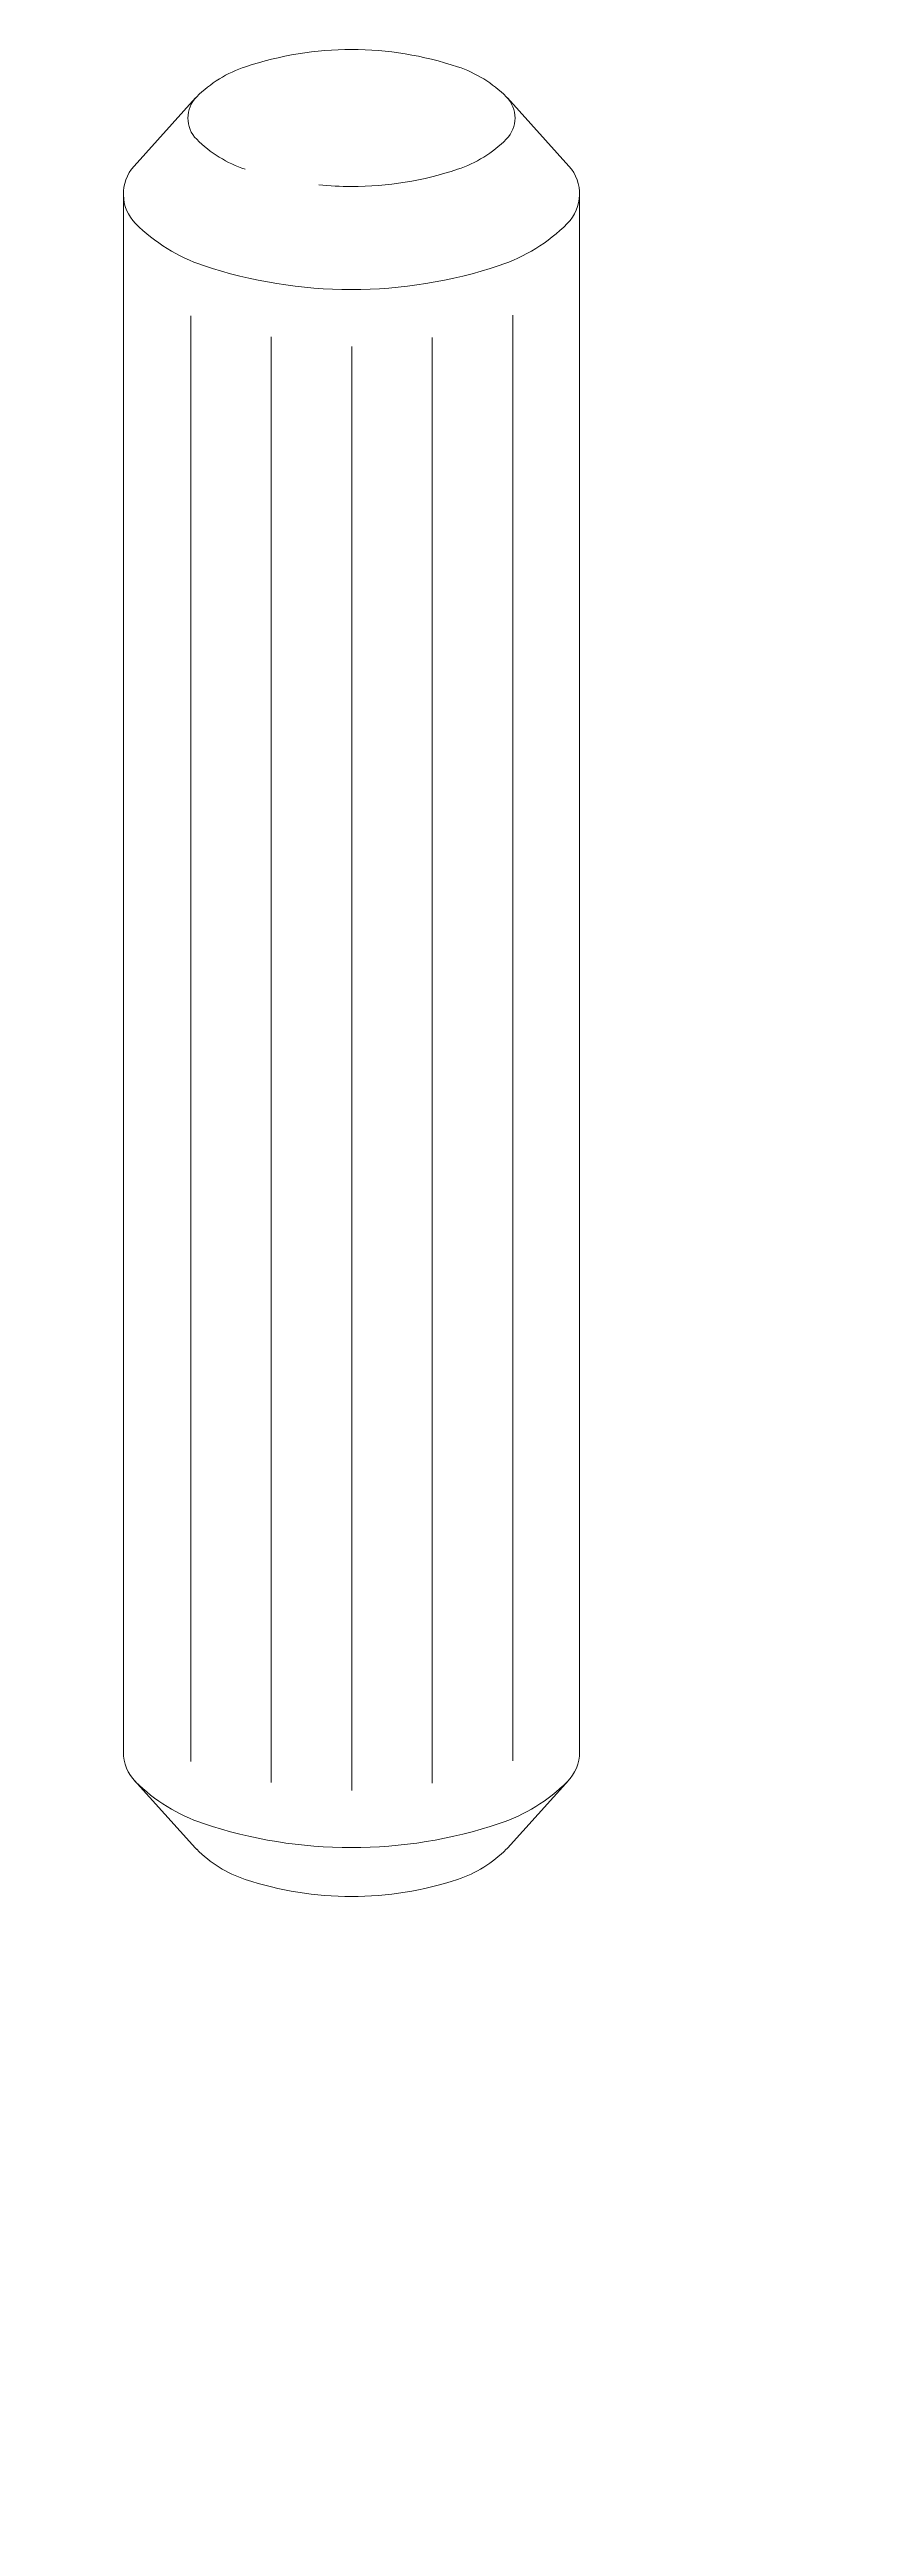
# Model space of a CAD drawing. Header units: metres. Extents: x -27.1 to 47.9, y -10.7 to 6.6.
# Drawn here: x 11.973 to 12.214, y 3.832 to 4.568 of the extents above; entities that cross this region are included whole.
import ezdxf

# ---------------------------------------------------------------- set-up
doc = ezdxf.new("R2010")
doc.units = ezdxf.units.M
doc.header["$MEASUREMENT"] = 0
doc.layers.add('PDF_Working_Num_Penna__7_Num_Penna__7_Num_Penna__7_Num_Penna__7_Num_Penna__7_Num_Penna__7', color=7, linetype='Continuous', lineweight=18)
doc.styles.add('GENERATED_STYLE_1', font='Arial')

msp = doc.modelspace()

# ---------------------------------------------------------------- linework, layer by layer
at = {"layer": 'PDF_Working_Num_Penna__7_Num_Penna__7_Num_Penna__7_Num_Penna__7_Num_Penna__7_Num_Penna__7', "color": 7, "linetype": 'Continuous', "lineweight": 18, "flags": 128}
for points in [[(12.05311, 4.52803, 0.024063), (12.06281, 4.52757, 0.080754), (12.09434, 4.53268, 0.116758), (12.1088, 4.54161, 0.413767), (12.1088, 4.55422, 0.116512), (12.09434, 4.56315, 0.162442), (12.03134, 4.56316, 0.116528), (12.01682, 4.55422, 0.414167), (12.01682, 4.5416, 0.11655), (12.03127, 4.53269)], [(12.0165, 4.55389), (11.99825, 4.53366, 0.399295), (11.99868, 4.51656, 0.115981), (12.01884, 4.50408, 0.162394), (12.10669, 4.50408, 0.116006), (12.12693, 4.51654, 0.398698), (12.12738, 4.53366), (12.10912, 4.55389)], [(11.99504, 4.52532), (11.99504, 4.06227, 0.198146), (11.99868, 4.05347, 0.116464), (12.01884, 4.04102, 0.162226), (12.10671, 4.04102, 0.116489), (12.12693, 4.05348, 0.199016), (12.13057, 4.06227), (12.13057, 4.52532)], [(12.01682, 4.03338, 0.116528), (12.03127, 4.02445, 0.162442), (12.09434, 4.02445, 0.116736), (12.1088, 4.03338)]]:
    msp.add_lwpolyline(points, format="xyb", dxfattribs=at)
for points in [[(12.01508, 4.48916), (12.01508, 4.05948)], [(12.11071, 4.48934), (12.11071, 4.05964)], [(12.03898, 4.48285), (12.03898, 4.05327)], [(12.06289, 4.48002), (12.06289, 4.05082)], [(12.0868, 4.48267), (12.0868, 4.05303)], [(11.99825, 4.05394), (12.0165, 4.0337)], [(12.12738, 4.05394), (12.10912, 4.0337)]]:
    msp.add_lwpolyline(points, dxfattribs=at)
at = {"layer": 'PDF_Working_Num_Penna__7_Num_Penna__7_Num_Penna__7_Num_Penna__7_Num_Penna__7_Num_Penna__7', "color": 7, "linetype": 'Continuous', "lineweight": 18}
for points in [[(12.0165, 4.0337), (12.01666, 4.0337), (12.01667, 4.03337), (12.01682, 4.03337)], [(12.1088, 4.03338), (12.10896, 4.03338), (12.10897, 4.0337), (12.10912, 4.0337)]]:
    msp.add_open_spline(points, degree=3, dxfattribs=at)

# ---------------------------------------------------------------- texts
at = {"layer": 'PDF_Working_Num_Penna__7_Num_Penna__7_Num_Penna__7_Num_Penna__7_Num_Penna__7_Num_Penna__7', "color": 7, "linetype": 'Continuous', "lineweight": 18, "insert": (12.21371, 4.00524), "char_height": 0.00000321, "attachment_point": 7, "rotation": 90, "style": 'GENERATED_STYLE_1'}
msp.add_mtext('\\A1;{\\pql;\\fArial|b0|i0|c0|p34;101350}', dxfattribs=at)
at = {"layer": 'PDF_Working_Num_Penna__7_Num_Penna__7_Num_Penna__7_Num_Penna__7_Num_Penna__7_Num_Penna__7', "color": 7, "linetype": 'Continuous', "lineweight": 18, "insert": (11.97312, 3.83213), "char_height": 0.0000077, "attachment_point": 7, "style": 'GENERATED_STYLE_1'}
msp.add_mtext('\\A1;{\\pql;\\fArial|b0|i0|c0|p34;12x 10x 10x}', dxfattribs=at)

doc.saveas('drawing.dxf')
